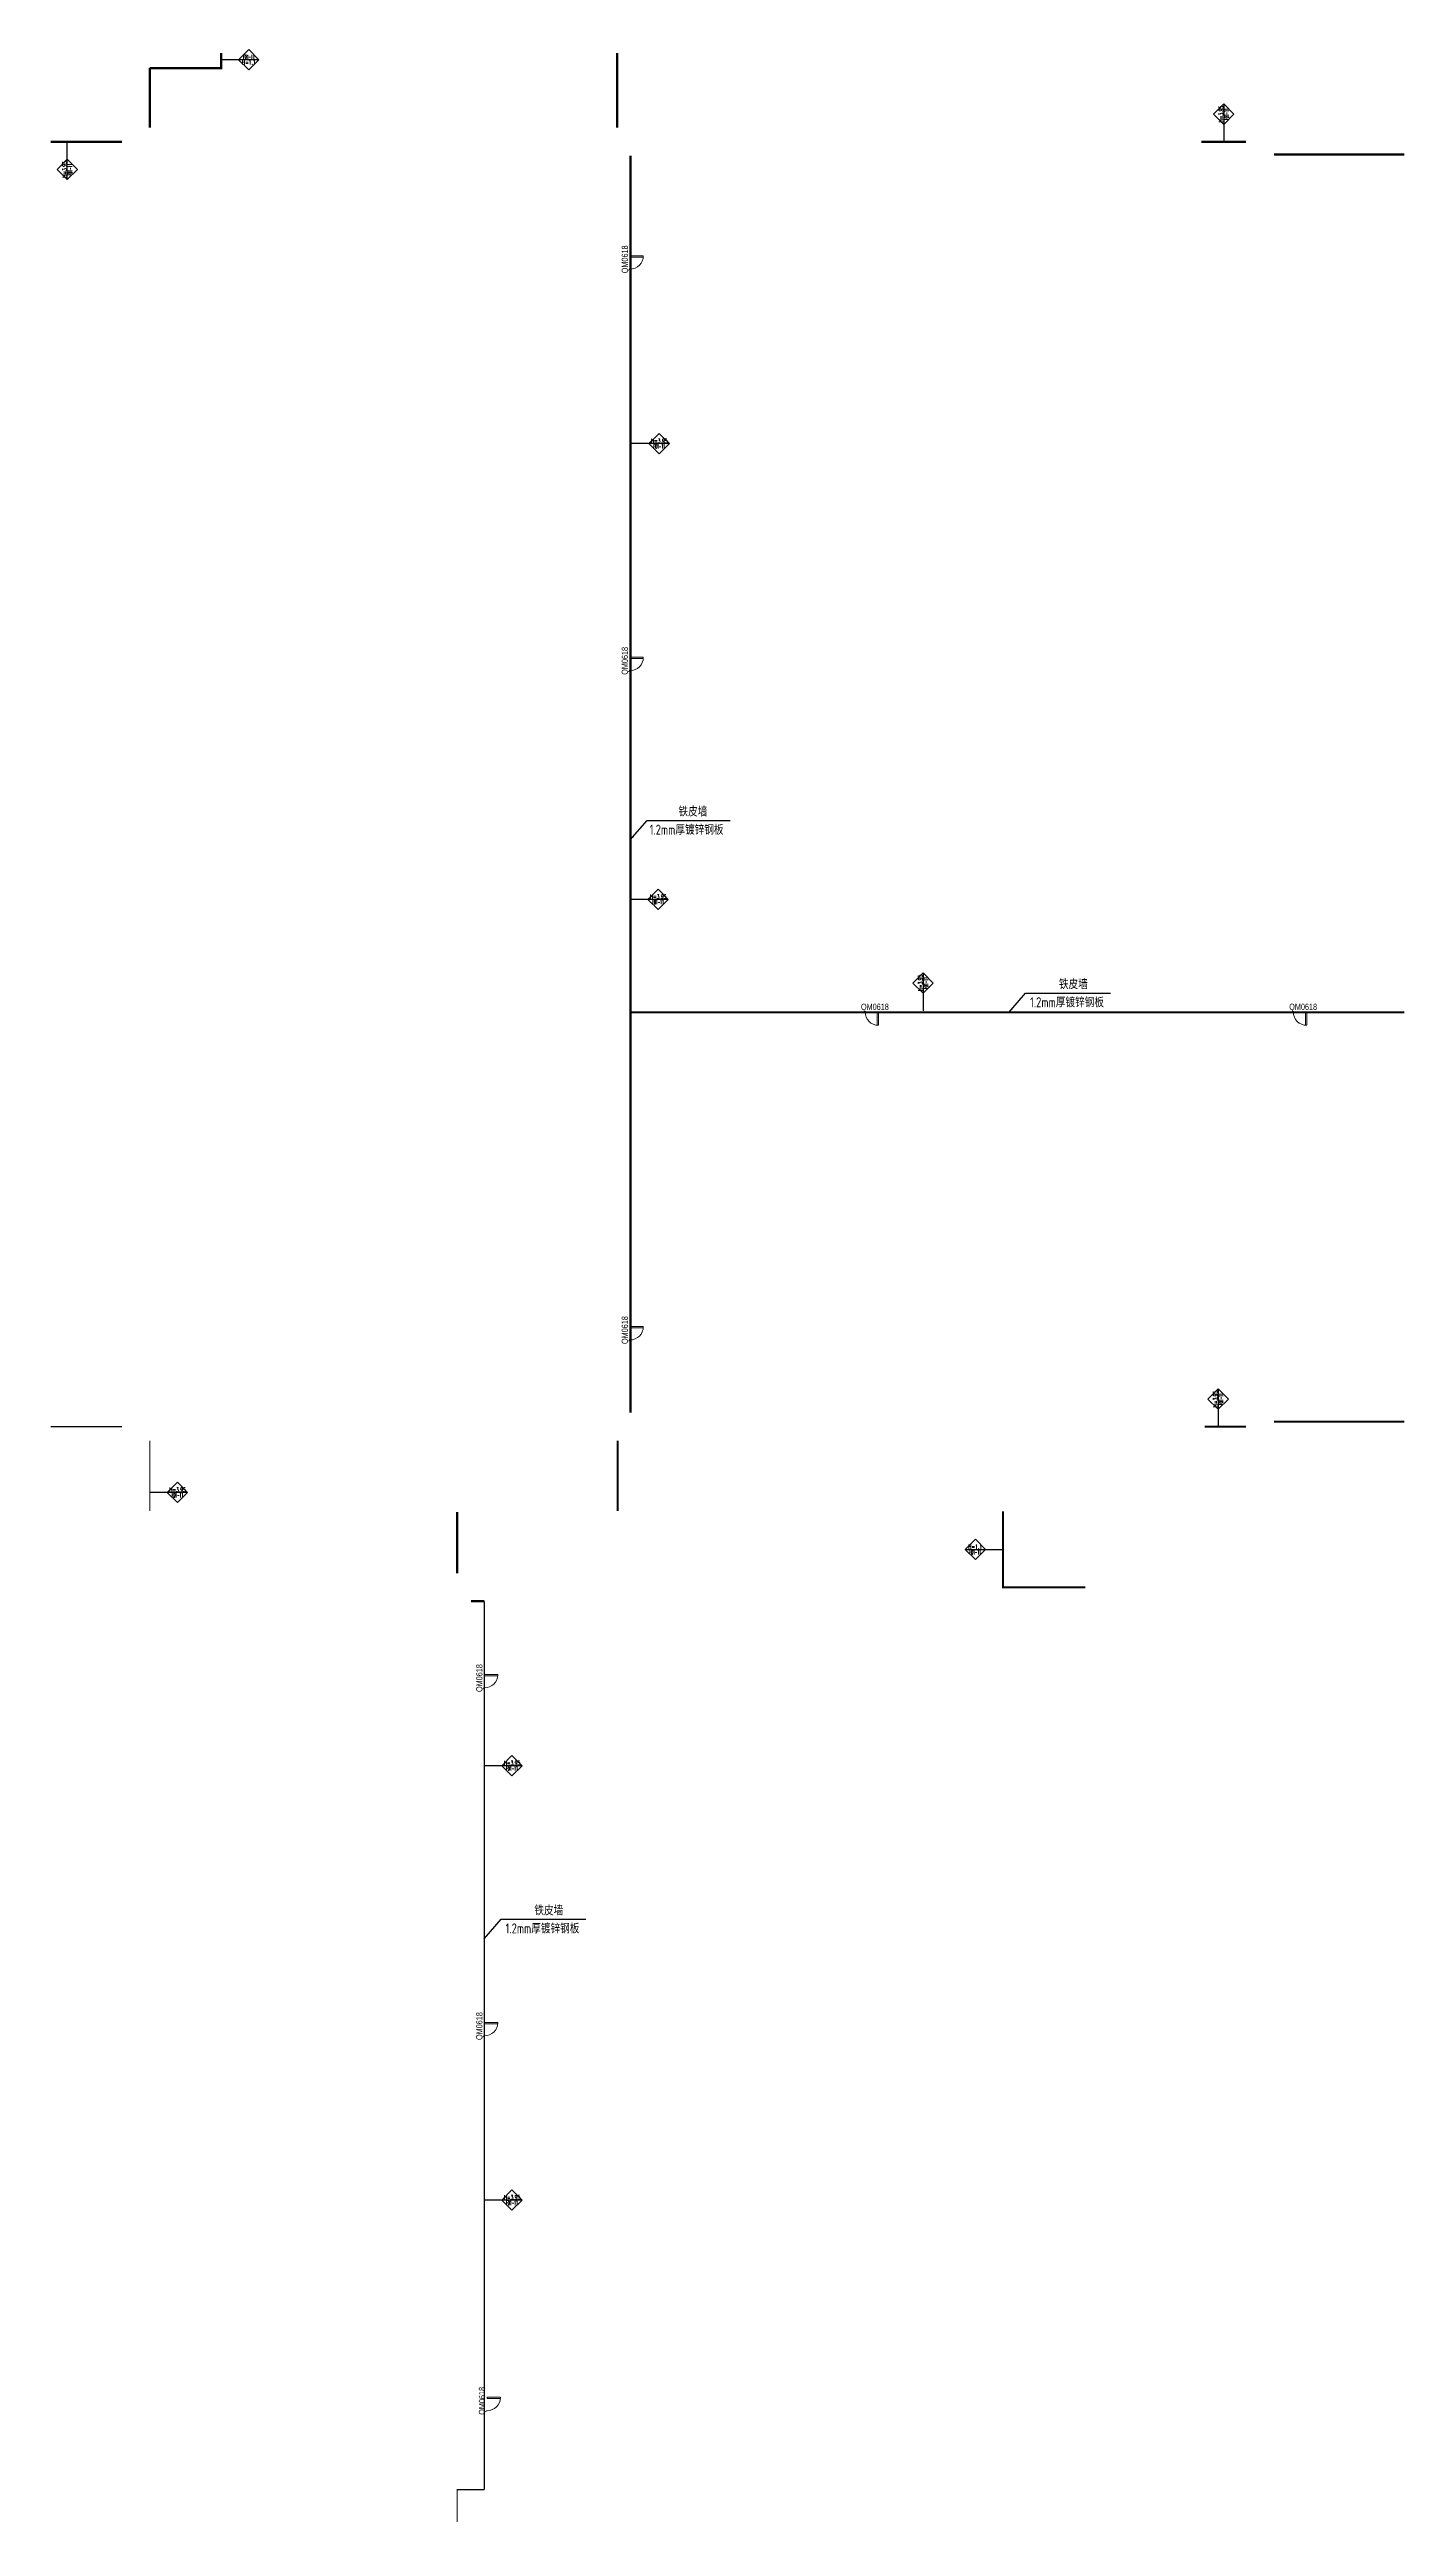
# Model space of a CAD drawing. Header units: millimetres. Extents: x -50 to 244125, y 1275 to 158150.
# Drawn here: x 183325 to 244125, y 1275 to 112138 of the extents above; entities that cross this region are included whole.
import ezdxf
from ezdxf.enums import TextEntityAlignment as Align

# ---------------------------------------------------------------- set-up
doc = ezdxf.new("R2010")
doc.units = ezdxf.units.MM
doc.header["$LTSCALE"] = 20
for name, color, linetype in [('0-A-标注', 53, 'Continuous'), ('K-AREA_TEXT', 4, 'Continuous'), ('K-CEIL-DIV-Ceiling to Roof', 210, 'Continuous'), ('K-PART-TEXT', 4, 'Continuous')]:
    doc.layers.add(name, color=color, linetype=linetype)
doc.layers.add('K-PART-DOOR', color=10, linetype='Continuous', lineweight=18)
doc.styles.add('Arial', font='arial.ttf', dxfattribs={"width": 0.8, "height": 5.592013})
doc.styles.add('EDRI-COM', font='tssdeng.shx', dxfattribs={"width": 0.8, "bigfont": 'hztxt.shx'})
doc.styles.add('Romans', font='romans.shx', dxfattribs={"width": 0.8, "bigfont": 'gbhzfs.shx'})
doc.dimstyles.new('MW_DIM_TICK_035_150', dxfattribs={"dimscale": 150, "dimtxt": 3, "dimasz": 1.5, "dimexe": 1.6, "dimexo": 0.825, "dimgap": 1, "dimtad": 1, "dimdec": 0, "dimzin": 12, "dimdsep": 46, "dimtxsty": 'EDRI-COM', "dimblk": 'ARCHTICK', "dimcen": 1, "dimclrd": 256, "dimclre": 256, "dimclrt": 256, "dimadec": 0, "dimazin": 3, "dimtfac": 1, "dimtdec": 0, "dimtix": 1, "dimtmove": 2, "dimatfit": 1, "dimfxl": 1.25, "dimtolj": 1, "dimtzin": 0, "dimlwd": -1, "dimlwe": -1, "dimarcsym": 1})

# ---------------------------------------------------------------- blocks, each defined once
blk = doc.blocks.new('单开门 1000X2000')
blk.add_lwpolyline([(9, -6), (107, -6), (107, 994), (9, 994)], close=True)
blk.add_arc((9, -6), 1000, 0, 90)
blk = doc.blocks.new('_ArchTick')
at = {"color": 0, "linetype": 'ByBlock', "const_width": 0.4}
blk.add_lwpolyline([(-0.5, -0.5), (0.5, 0.5)], dxfattribs=at)
blk = doc.blocks.new('2AHC-3.1')
for points in [[(0, 458), (-458, 0), (0, -458), (458, 0), (0, 458)], [(-458, 0), (458, 0)], [(458, 0), (1236, 0)]]:
    blk.add_lwpolyline(points)
at = {"ltscale": 0.7, "style": 'Romans', "width": 0.6}
for tag, p in [('2AHC', (-7, 123)), ('H3.1', (-7, -121))]:
    blk.add_attdef(tag, text='', height=200, dxfattribs=at).set_placement(p, align=Align.MIDDLE)

msp = doc.modelspace()

# ---------------------------------------------------------------- linework, layer by layer
at = {"layer": 'K-CEIL-DIV-Ceiling to Roof', "ltscale": 20, "const_width": 100}
for points in [[(191025, 111975), (191025, 111300), (187825, 111300)], [(235125, 50400), (236975, 50400)], [(238225, 50625), (244075, 50625)], [(201600, 43825), (201600, 46575)], [(226075, 46600), (226075, 43200), (229775, 43200)], [(202225, 42575), (202825, 42575)]]:
    msp.add_lwpolyline(points, dxfattribs=at)
at = {"layer": 'K-CEIL-DIV-Ceiling to Roof'}
for points, const_width in [([(208777, 108625), (208777, 111975)], 100), ([(187825, 108625), (187825, 111300)], 100), ([(183375, 108000), (186575, 108000)], 100), ([(234975, 108000), (236975, 108000)], 100), ([(209375, 107375), (209375, 51025)], 100), ([(238225, 107425), (238225, 107425), (244075, 107425)], 100), ([(209425, 68974), (244075, 68975)], 100), ([(183375, 50400), (186575, 50400)], 50), ([(187825, 49773), (187825, 46625)], 50), ([(208800, 46625), (208800, 49775)], 100), ([(202825, 42575), (202825, 2750)], 50), ([(202825, 2750), (201601, 2750), (201600, 1300)], 50)]:
    msp.add_lwpolyline(points, dxfattribs=dict(at, const_width=const_width))

# ---------------------------------------------------------------- block references
at = {"layer": '0-A-标注'}
ref = msp.add_blockref('2AHC-3.1', (192261, 111680), dxfattribs=dict(at, xscale=-1))
ref.add_attrib('H3.1', 'H=1.1', dxfattribs={"layer": '0', "ltscale": 0.7, "height": 200, "style": 'Romans', "width": 0.6}).set_placement((192267, 111559), align=Align.MIDDLE)
ref.add_attrib('2AHC', 'F01-11', dxfattribs={"layer": '0', "ltscale": 0.7, "height": 200, "style": 'Romans', "width": 0.4}).set_placement((192267, 111803), align=Align.MIDDLE)
ref = msp.add_blockref('2AHC-3.1', (235975, 109236), dxfattribs=dict(at, rotation=270))
ref.add_attrib('H3.1', 'H=3.95', dxfattribs={"layer": '0', "ltscale": 0.7, "height": 200, "rotation": 90, "style": 'Romans', "width": 0.6}).set_placement((235854, 109242), align=Align.MIDDLE)
ref.add_attrib('2AHC', 'F01-11', dxfattribs={"layer": '0', "ltscale": 0.7, "height": 200, "rotation": 90, "style": 'Romans', "width": 0.4}).set_placement((236098, 109242), align=Align.MIDDLE)
ref = msp.add_blockref('2AHC-3.1', (184125, 106764), dxfattribs=dict(at, xscale=-1, rotation=270))
ref.add_attrib('H3.1', 'H=3.95', dxfattribs={"layer": '0', "ltscale": 0.7, "height": 200, "rotation": 90, "style": 'Romans', "width": 0.6}).set_placement((184004, 106758), align=Align.MIDDLE)
ref.add_attrib('2AHC', 'F01-11', dxfattribs={"layer": '0', "ltscale": 0.7, "height": 200, "rotation": 90, "style": 'Romans', "width": 0.4}).set_placement((184248, 106758), align=Align.MIDDLE)
ref = msp.add_blockref('2AHC-3.1', (210661, 94467), dxfattribs=dict(at, rotation=180))
ref.add_attrib('H3.1', 'H=3.95', dxfattribs={"layer": '0', "ltscale": 0.7, "height": 200, "style": 'Romans', "width": 0.6}).set_placement((210667, 94588), align=Align.MIDDLE)
ref.add_attrib('2AHC', 'F01-11', dxfattribs={"layer": '0', "ltscale": 0.7, "height": 200, "style": 'Romans', "width": 0.4}).set_placement((210667, 94344), align=Align.MIDDLE)
ref = msp.add_blockref('2AHC-3.1', (210611, 74040), dxfattribs=dict(at, rotation=180))
ref.add_attrib('H3.1', 'H=3.95', dxfattribs={"layer": '0', "ltscale": 0.7, "height": 200, "style": 'Romans', "width": 0.6}).set_placement((210617, 74161), align=Align.MIDDLE)
ref.add_attrib('2AHC', 'F01-11', dxfattribs={"layer": '0', "ltscale": 0.7, "height": 200, "style": 'Romans', "width": 0.4}).set_placement((210617, 73917), align=Align.MIDDLE)
ref = msp.add_blockref('2AHC-3.1', (222493, 70285), dxfattribs=dict(at, rotation=270))
ref.add_attrib('H3.1', 'H=3.95', dxfattribs={"layer": '0', "ltscale": 0.7, "height": 200, "rotation": 90, "style": 'Romans', "width": 0.6}).set_placement((222372, 70292), align=Align.MIDDLE)
ref.add_attrib('2AHC', 'F01-11', dxfattribs={"layer": '0', "ltscale": 0.7, "height": 200, "rotation": 90, "style": 'Romans', "width": 0.4}).set_placement((222616, 70292), align=Align.MIDDLE)
ref = msp.add_blockref('2AHC-3.1', (235726, 51636), dxfattribs=dict(at, rotation=270))
ref.add_attrib('H3.1', 'H=3.95', dxfattribs={"layer": '0', "ltscale": 0.7, "height": 200, "rotation": 90, "style": 'Romans', "width": 0.6}).set_placement((235605, 51642), align=Align.MIDDLE)
ref.add_attrib('2AHC', 'F01-11', dxfattribs={"layer": '0', "ltscale": 0.7, "height": 200, "rotation": 90, "style": 'Romans', "width": 0.4}).set_placement((235849, 51642), align=Align.MIDDLE)
ref = msp.add_blockref('2AHC-3.1', (189061, 47452), dxfattribs=dict(at, rotation=180))
ref.add_attrib('H3.1', 'H=3.95', dxfattribs={"layer": '0', "ltscale": 0.7, "height": 200, "style": 'Romans', "width": 0.6}).set_placement((189067, 47573), align=Align.MIDDLE)
ref.add_attrib('2AHC', 'F01-11', dxfattribs={"layer": '0', "ltscale": 0.7, "height": 200, "style": 'Romans', "width": 0.4}).set_placement((189067, 47329), align=Align.MIDDLE)
ref = msp.add_blockref('2AHC-3.1', (224839, 44900), dxfattribs=dict(at, xscale=-1, rotation=180))
ref.add_attrib('H3.1', 'H=1.1', dxfattribs={"layer": '0', "ltscale": 0.7, "height": 200, "style": 'Romans', "width": 0.6}).set_placement((224833, 45021), align=Align.MIDDLE)
ref.add_attrib('2AHC', 'F01-11', dxfattribs={"layer": '0', "ltscale": 0.7, "height": 200, "style": 'Romans', "width": 0.4}).set_placement((224833, 44777), align=Align.MIDDLE)
ref = msp.add_blockref('2AHC-3.1', (204061, 35203), dxfattribs=dict(at, rotation=180))
ref.add_attrib('H3.1', 'H=3.95', dxfattribs={"layer": '0', "ltscale": 0.7, "height": 200, "style": 'Romans', "width": 0.6}).set_placement((204067, 35324), align=Align.MIDDLE)
ref.add_attrib('2AHC', 'F01-11', dxfattribs={"layer": '0', "ltscale": 0.7, "height": 200, "style": 'Romans', "width": 0.4}).set_placement((204067, 35080), align=Align.MIDDLE)
ref = msp.add_blockref('2AHC-3.1', (204061, 15729), dxfattribs=dict(at, rotation=180))
ref.add_attrib('H3.1', 'H=3.95', dxfattribs={"layer": '0', "ltscale": 0.7, "height": 200, "style": 'Romans', "width": 0.6}).set_placement((204067, 15850), align=Align.MIDDLE)
ref.add_attrib('2AHC', 'F01-11', dxfattribs={"layer": '0', "ltscale": 0.7, "height": 200, "style": 'Romans', "width": 0.4}).set_placement((204067, 15606), align=Align.MIDDLE)
at = {"layer": 'K-PART-DOOR', "xscale": 0.6, "yscale": 0.6, "zscale": 0.6}
for p, rotation in [((209353, 102894), 270), ((209353, 84894), 270), ((220499, 68990), 179.9999999999999), ((239699, 68990), 179.9999999999999), ((209353, 54894), 270), ((202829, 39294), 270), ((202829, 23694), 270), ((202948, 6894), 270)]:
    msp.add_blockref('单开门 1000X2000', p, dxfattribs=dict(at, rotation=rotation))

# ---------------------------------------------------------------- texts
at = {"layer": 'K-AREA_TEXT', "style": 'Arial', "width": 0.8}
for p in [(209121, 102106), (209121, 84106), (209121, 54106), (202597, 38506), (202597, 22906), (202717, 6106)]:
    msp.add_text('QM0618', height=280, rotation=90, dxfattribs=at).set_placement(p, align=Align.MIDDLE_LEFT)
for p in [(219710, 69221), (238910, 69221)]:
    msp.add_text('QM0618', height=280, dxfattribs=at).set_placement(p, align=Align.MIDDLE_LEFT)
at = {"layer": 'K-PART-TEXT', "style": 'EDRI-COM', "width": 0.8}
for s, p in [('铁皮墙', (211527, 77750)), ('1.2mm厚镀锌钢板', (210233, 76937)), ('铁皮墙', (228583, 70015)), ('1.2mm厚镀锌钢板', (227289, 69201)), ('铁皮墙', (205066, 28495)), ('1.2mm厚镀锌钢板', (203773, 27682))]:
    msp.add_text(s, height=450, dxfattribs=at).set_placement(p)

# ---------------------------------------------------------------- leaders
at = {"layer": 'K-PART-TEXT'}
for points in [[(209368, 76701), (210125, 77573), (213838, 77573)], [(226334, 68966), (227091, 69838), (230895, 69838)], [(202818, 27446), (203575, 28318), (207378, 28318)]]:
    msp.add_leader(points, dimstyle='MW_DIM_TICK_035_150', override={"dimgap": 1, "dimtad": 1}, dxfattribs=at)

doc.saveas('drawing.dxf')
